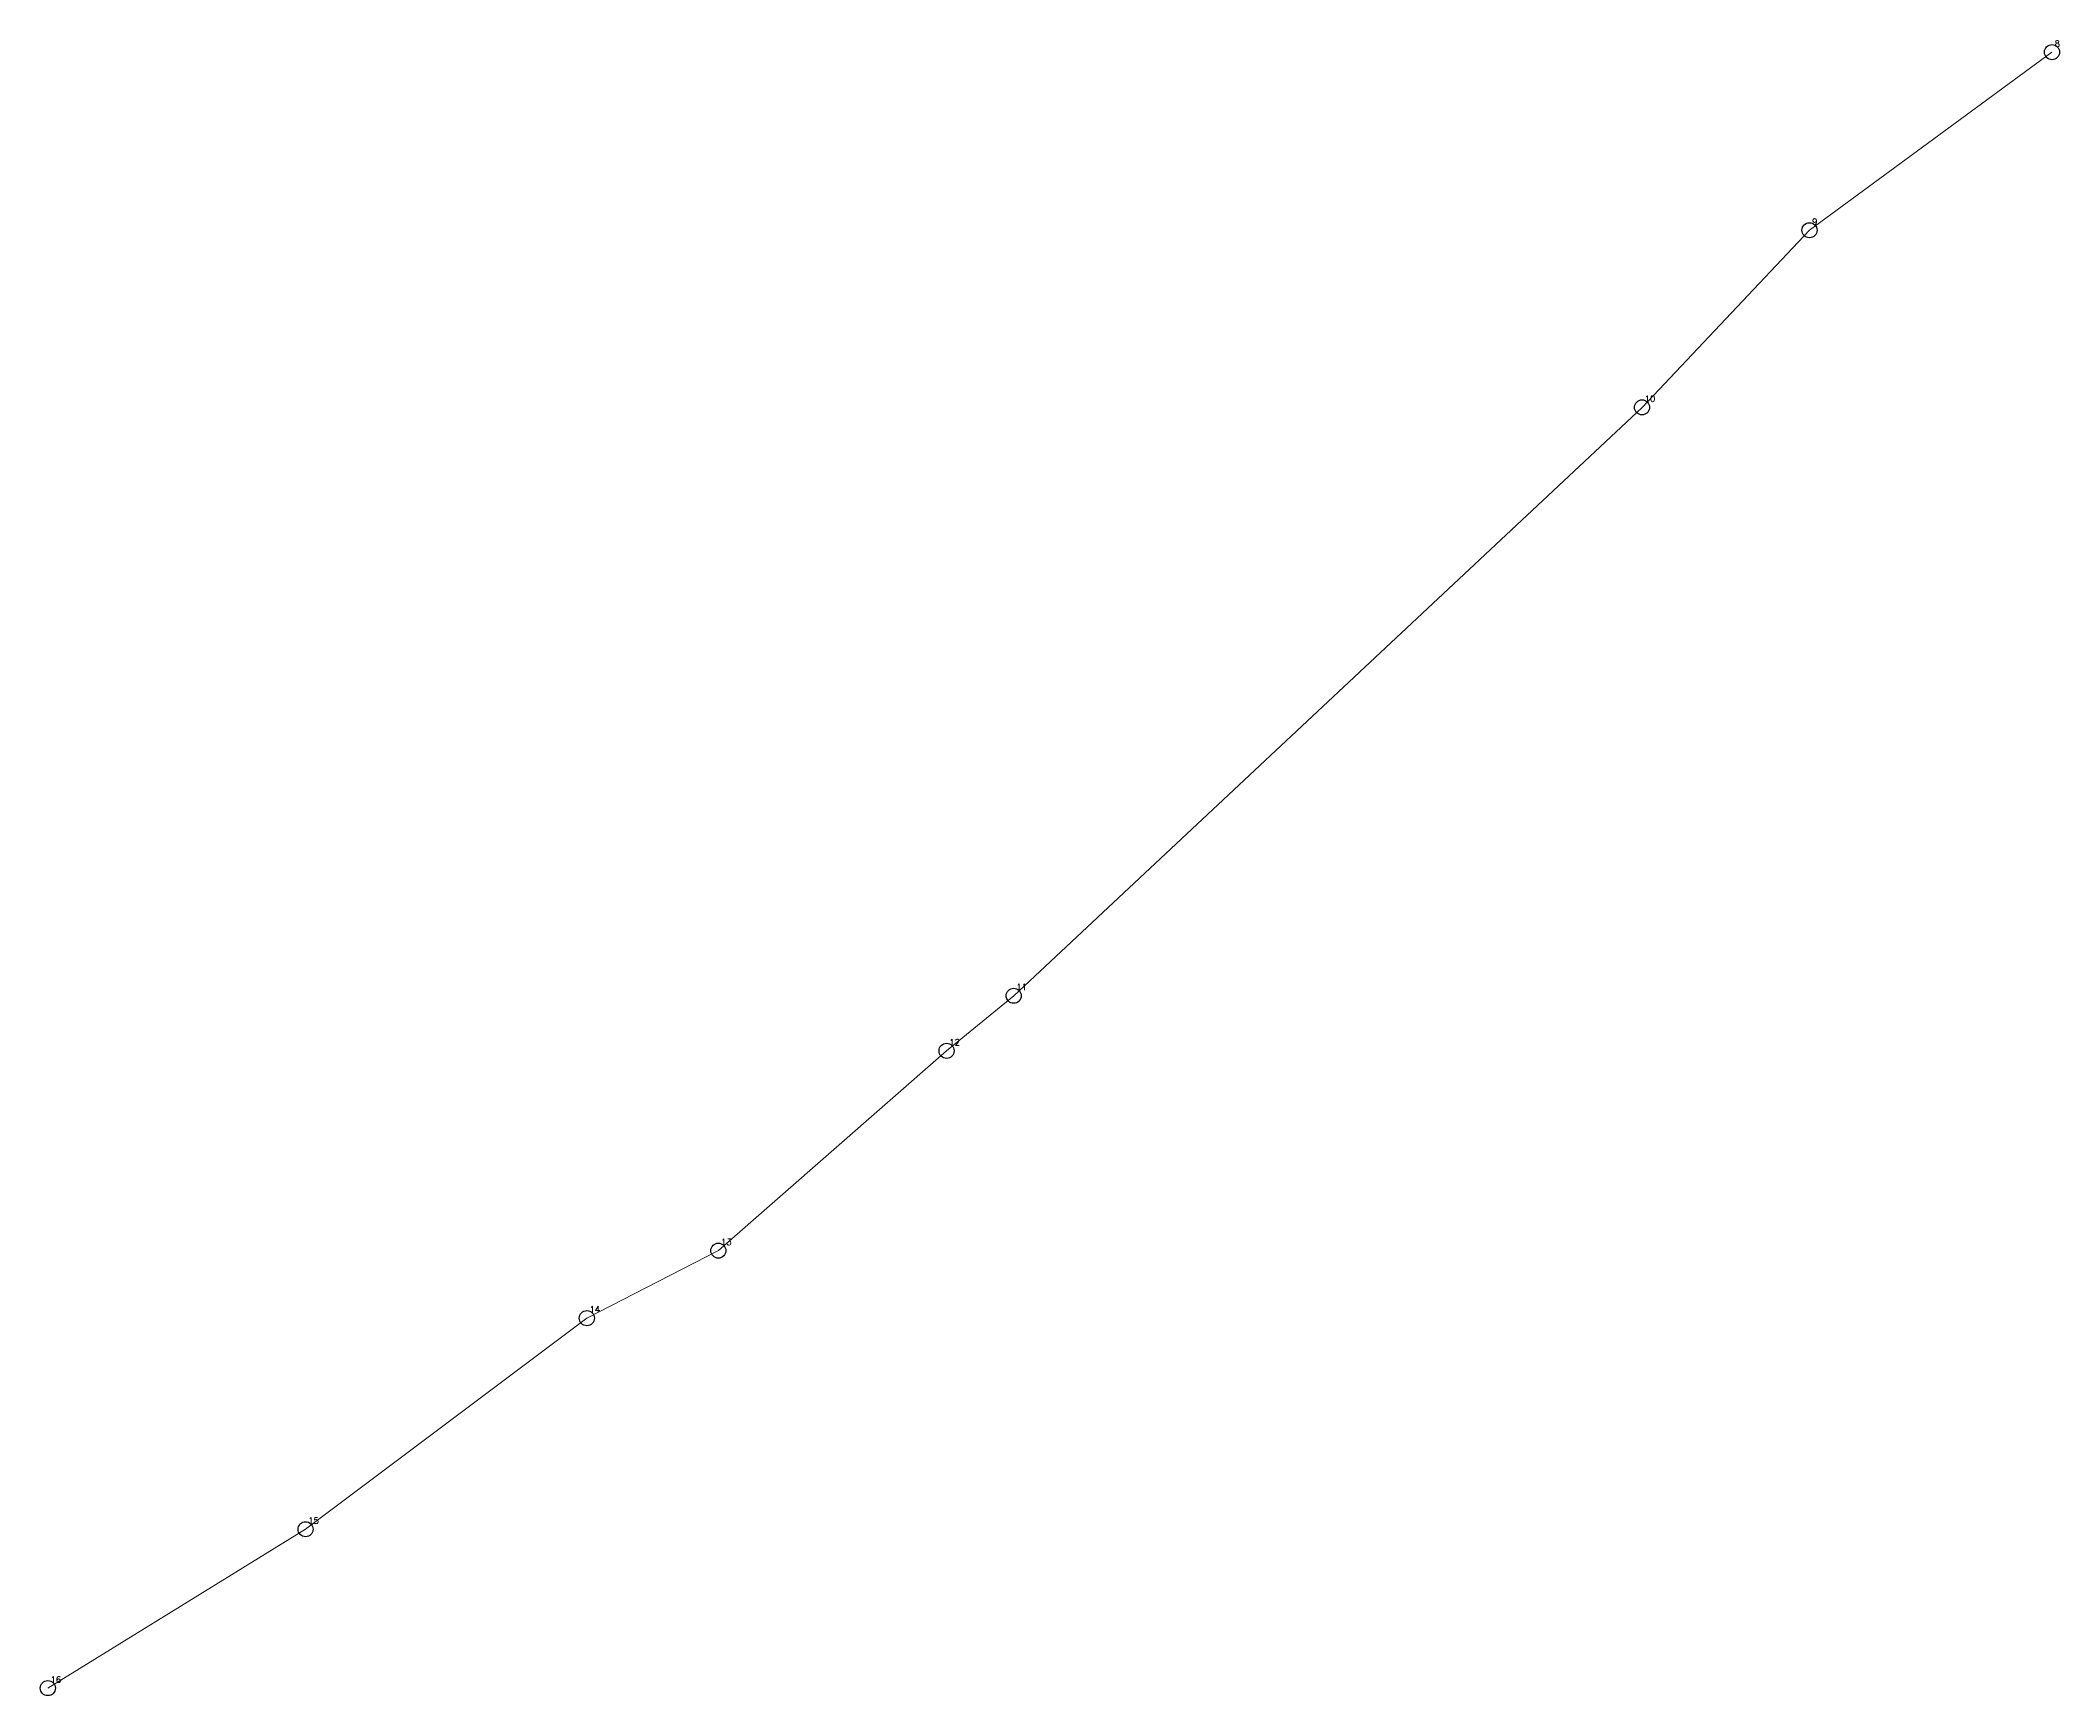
# Model space of a CAD drawing. Extents: x 1390459 to 1399894, y 355072 to 361029.
# Drawn here: x 1394288.6 to 1394389.1, y 358604.8 to 358687.2 of the extents above; entities that cross this region are included whole.
import ezdxf

# ---------------------------------------------------------------- set-up
doc = ezdxf.new("R2010")
doc.units = 0
doc.header["$PDMODE"] = 33
doc.header["$PDSIZE"] = 0.75
doc.layers.add('8 - ценная историческая застройка конец ХIX - начало ХХ века', color=7, linetype='Continuous')
doc.styles.get("Standard").update_dxf_attribs({"font": 'simplex.shx'})

msp = doc.modelspace()

# ---------------------------------------------------------------- texts
at = {"layer": '8 - ценная историческая застройка конец ХIX - начало ХХ века', "color": 7}
for s, p in [('8', (1394388.83, 358686.85)), ('9', (1394376.77, 358677.99)), ('10', (1394368.44, 358669.18)), ('11', (1394337.19, 358639.92)), ('12', (1394333.85, 358637.17)), ('13', (1394322.5, 358627.24)), ('14', (1394315.96, 358623.88)), ('15', (1394301.97, 358613.38)), ('16', (1394289.15, 358605.47))]:
    msp.add_text(s, height=0.311, dxfattribs=at).set_placement(p)

# ---------------------------------------------------------------- linework, layer by layer
at = {"layer": '8 - ценная историческая застройка конец ХIX - начало ХХ века', "color": 7, "lineweight": 20}
msp.add_lwpolyline([(1394388.7, 358686.58), (1394376.64, 358677.72), (1394368.31, 358668.91), (1394337.06, 358639.64), (1394333.72, 358636.9), (1394322.37, 358626.96), (1394315.83, 358623.6), (1394301.84, 358613.1), (1394289.02, 358605.2)], dxfattribs=at)
at = {"layer": '8 - ценная историческая застройка конец ХIX - начало ХХ века'}
for p in [(1394388.7, 358686.58), (1394376.64, 358677.72), (1394368.31, 358668.91), (1394337.06, 358639.64), (1394333.72, 358636.9), (1394322.37, 358626.96), (1394315.83, 358623.6), (1394301.84, 358613.1), (1394289.02, 358605.2)]:
    msp.add_point(p, dxfattribs=at)

msp.set_redraw_order([(e.dxf.handle, doc.entitydb.next_handle()) for e in msp.query("TEXT MTEXT ATTDEF DIMENSION ARC_DIMENSION")])  # texts and dimensions are drawn at this point

doc.saveas('drawing.dxf')
